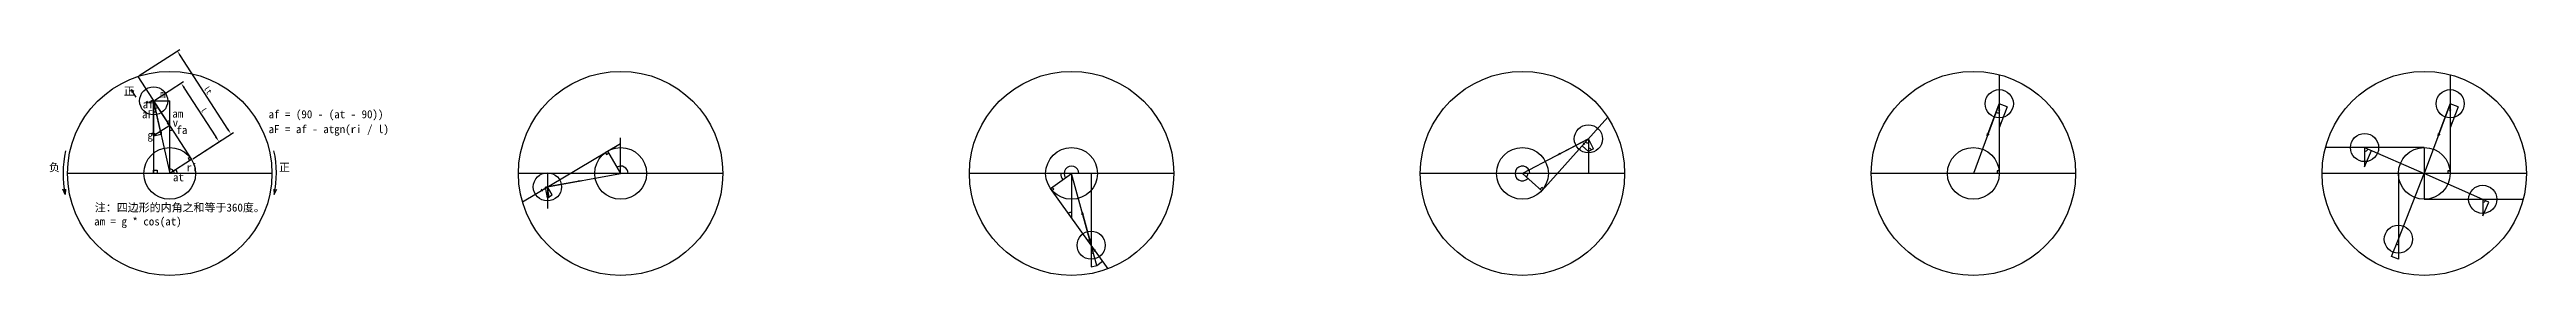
# Model space of a CAD drawing. Header units: millimetres. Extents: x -1072 to 1642, y -970 to -335.
# Drawn here: x 564 to 1642, y -516 to -417 of the extents above; entities that cross this region are included whole.
import ezdxf

# ---------------------------------------------------------------- set-up
doc = ezdxf.new("R2010")
doc.units = ezdxf.units.MM
for name, color, linetype in [('bz', 4, 'Continuous'), ('field', 6, 'Continuous'), ('fz', 2, 'Continuous'), ('sm', 3, 'Continuous'), ('wt', 1, 'Continuous')]:
    doc.layers.add(name, color=color, linetype=linetype)
doc.styles.get("Standard").update_dxf_attribs({"font": 'simfang.ttf'})
doc.dimstyles.new('ISO-25', dxfattribs={"dimtxt": 2.5, "dimasz": 2.5, "dimexe": 1.25, "dimexo": 0.625, "dimtad": 1, "dimtxsty": 'Standard', "dimcen": 2.5, "dimadec": 0, "dimazin": 0, "dimtfac": 1, "dimtmove": 0, "dimatfit": 3, "dimfxl": 1, "dimarcsym": 0})

msp = doc.modelspace()

# ---------------------------------------------------------------- texts
at = {"layer": 'field'}
for s, p in [('m', (611.903, -438.336)), ('am', (617.216, -446.898)), ('v', (617.363, -450.831))]:
    msp.add_text(s, height=3.5, dxfattribs=at).set_placement(p)
at = {"layer": 'sm'}
for s, p in [('正', (596.029, -437.11)), ('af', (604.308, -442.87)), ('aF', (603.999, -447.208)), ('fa', (618.983, -454.01)), ('g', (606.421, -456.264)), ('负', (563.534, -470.339)), ('at', (617.471, -474.634)), ('ri', (623.409, -470.339)), ('正', (663.614, -470.339))]:
    msp.add_text(s, height=3.5, dxfattribs=at).set_placement(p)
for s, p in [('af = (90 - (at - 90))', (659.094, -447.176)), ('aF = af - atgn(ri / l)', (659.094, -453.666)), ('注：四边形的内角之和等于360度。', (583.494, -487.83)), ('am = g * cos(at)', (583.187, -493.873))]:
    msp.add_text(s, height=3.5, rotation=360, dxfattribs=at).set_placement(p)

# ---------------------------------------------------------------- blocks, each defined once
blk = doc.blocks.new('*D7')
at = {"layer": 'Defpoints', "color": 0}
for p in [(609.1, -439.6), (637.5, -457.4), (625.6, -465.1)]:
    blk.add_point(p, dxfattribs=at)
at = {"layer": 'field', "color": 0, "lineweight": -2}
for p, q in [((609.6, -439.3), (622.1, -431.2)), ((622.4, -434), (636.2, -455.3)), ((626.1, -464.8), (638.6, -456.7))]:
    blk.add_line(p, q, dxfattribs=at)
at = {"layer": 'field', "color": 0}
for points in [[(622.8, -433.8), (622.1, -434.2), (621.1, -431.9)], [(635.8, -455.5), (636.5, -455.1), (637.5, -457.4)]]:
    blk.add_solid(points, dxfattribs=at)
at = {"layer": 'field', "color": 0, "insert": (630.9, -443.6), "char_height": 2.5, "attachment_point": 5, "rotation": 302.8357}
blk.add_mtext('{l}', dxfattribs=at)
blk = doc.blocks.new('*D8')
at = {"layer": 'Defpoints', "color": 0}
for p in [(619.4, -417.9), (602.2, -429), (625.6, -465.1)]:
    blk.add_point(p, dxfattribs=at)
at = {"layer": 'sm', "color": 0, "lineweight": -2}
for p, q in [((602.8, -428.6), (620.5, -417.2)), ((641.4, -451.9), (620.8, -420)), ((626.1, -464.8), (643.8, -453.4))]:
    blk.add_line(p, q, dxfattribs=at)
at = {"layer": 'sm', "color": 0}
for points in [[(621.1, -419.8), (620.4, -420.2), (619.4, -417.9)], [(641, -452.2), (641.7, -451.7), (642.7, -454)]]:
    blk.add_solid(points, dxfattribs=at)
at = {"layer": 'sm', "color": 0, "insert": (632.7, -434.9), "char_height": 2.5, "attachment_point": 5, "rotation": 302.8357}
blk.add_mtext('{lt}', dxfattribs=at)

# ---------------------------------------------------------------- dimensions: what is measured, and where the dimension line sits
at = {"layer": 'field'}
dim = msp.add_aligned_dim(p1=(609.098, -439.591), p2=(625.569, -465.115), distance=14.226, text='{l}', dimstyle='ISO-25', override={"dimlfac": 1, "dimtolj": 0}, dxfattribs=at)
dim.commit()
dim.dimension.update_dxf_attribs({"geometry": '*D7', "text_midpoint": (630.862, -443.622)})
at = {"layer": 'sm'}
dim = msp.add_aligned_dim(p1=(625.569, -465.115), p2=(602.245, -428.971), distance=-20.437, text='{lt}', dimstyle='ISO-25', override={"dimlfac": 1, "dimtolj": 0}, dxfattribs=at)
dim.commit()
dim.dimension.update_dxf_attribs({"geometry": '*D8', "text_midpoint": (632.654, -434.945)})

# ---------------------------------------------------------------- linework, layer by layer
at = {"layer": 'bz'}
for p, q in [((605.871, -440.305), (609.098, -439.591)), ((606.489, -439.848), (605.871, -440.305)), ((605.871, -440.305), (606.683, -440.402)), ((616.068, -450.391), (609.098, -439.591)), ((609.098, -454.889), (609.098, -439.591)), ((612.325, -454.175), (609.098, -439.591)), ((1407.008, -454.854), (1412.205, -440.85)), ((1412.205, -444.155), (1412.205, -440.85)), ((1603.216, -454.854), (1608.413, -440.85)), ((1608.413, -444.155), (1608.413, -440.85)), ((616.068, -450.391), (609.098, -454.889)), ((616.068, -450.391), (615, -449.52)), ((616.068, -450.391), (615.821, -449.036)), ((1411.892, -443.453), (1412.205, -444.155)), ((1412.205, -444.155), (1412.475, -443.384)), ((1608.1, -443.453), (1608.413, -444.155)), ((1608.413, -444.155), (1608.683, -443.384)), ((609.098, -454.889), (608.621, -453.596)), ((609.098, -454.889), (609.575, -453.596)), ((609.098, -454.889), (612.325, -454.175)), ((612.325, -454.175), (611.883, -453.252)), ((612.4, -453.054), (612.325, -454.175)), ((1220.181, -463.099), (1233.401, -456.147)), ((1220.181, -463.099), (1220.955, -462.43)), ((1221.282, -462.877), (1220.181, -463.099)), ((1231.194, -458.607), (1233.401, -456.147)), ((1231.43, -457.875), (1231.194, -458.607)), ((1231.194, -458.607), (1231.91, -458.213)), ((1407.008, -454.854), (1407.138, -453.839)), ((1407.679, -453.953), (1407.008, -454.854)), ((1603.216, -454.854), (1603.346, -453.839)), ((1603.888, -453.953), (1603.216, -454.854)), ((570.594, -480.387), (569.529, -478.096)), ((570.749, -478.07), (570.594, -480.387)), ((661.445, -478.07), (661.601, -480.387)), ((661.601, -480.387), (662.665, -478.096)), ((777.595, -478.756), (780.435, -477.067)), ((778.039, -478.129), (777.595, -478.756)), ((777.595, -478.756), (778.396, -478.594)), ((795.127, -474.375), (779.597, -477.221)), ((794.01, -474.258), (795.127, -474.375)), ((795.127, -474.375), (794.189, -474.782)), ((1013.088, -489.2), (1013.11, -488.077)), ((1013.11, -488.077), (1017.04, -502.487)), ((1013.11, -488.077), (1013.595, -488.977)), ((1018.964, -505.173), (1017.04, -502.487)), ((1018.301, -504.784), (1018.964, -505.173)), ((1018.964, -505.173), (1018.735, -504.389))]:
    msp.add_line(p, q, dxfattribs=at)
for points in [[(805.604, -462.097), (806.091, -462.916), (807.03, -462.358)], [(624.977, -464.196), (624.176, -464.713), (624.768, -465.631)], [(1412.205, -470.134), (1411.251, -470.134), (1411.251, -471.227)], [(1608.413, -470.134), (1607.46, -470.134), (1607.46, -471.227)], [(999.986, -478.681), (1000.761, -478.125), (1000.125, -477.237)], [(1213.843, -477.943), (1213.134, -477.306), (1212.404, -478.12)]]:
    msp.add_lwpolyline(points, dxfattribs=at)
msp.add_lwpolyline([(609.098, -471.227), (609.098, -469.815), (610.572, -469.815), (610.572, -471.227)], close=True, dxfattribs=at)
for centre, radius, start, end in [((609.098, -439.591), 3.387, 270, 302.835746), ((609.098, -439.591), 4.791, 270, 282.475313), ((616.068, -450.391), 2.09, 89.186596, 122.835746), ((616.068, -450.391), 2.09, 270.813404, 302.835746), ((1412.205, -440.85), 3.992, 249.639567, 270), ((1412.205, -451.42), 2.149, 69.639567, 90), ((1608.413, -451.42), 2.149, 69.639567, 90), ((616.097, -471.227), 46.416, 167.793688, 191.381402), ((616.097, -471.227), 46.416, 348.618598, 12.206312), ((1233.401, -456.147), 1.827, 228.097397, 270), ((1233.401, -461.703), 1.504, 27.736963, 90), ((1571.154, -459.954), 1.609, 270, 336.547839), ((616.097, -471.227), 1.954, 0, 102.475313), ((616.097, -471.227), 3.218, 0, 32.835746), ((812.306, -471.227), 3.218, 0, 120.743786), ((1008.514, -471.227), 4.703, 180, 215.615658), ((1008.514, -471.227), 3.218, 360, 215.615658), ((1204.723, -471.227), 3.218, 360, 318.097397), ((1204.723, -471.227), 2.345, 318.097397, 360), ((780.435, -477.067), 0.574, 190.383352, 210.743786), ((780.435, -477.067), 0.366, 190.383352, 270), ((780.435, -477.067), 0.986, 270, 300.743786), ((1622.585, -482.5), 1.321, 270, 336.104951), ((1008.514, -490.585), 2.443, 90, 125.615658), ((1017.04, -502.487), 2.459, 90, 125.615658), ((1017.04, -502.487), 2.121, 270, 305.615658), ((1017.04, -502.487), 3.427, 270, 285.255225), ((1585.867, -499.862), 2.32, 248.51131, 270)]:
    msp.add_arc(centre, radius, start, end, dxfattribs=at)
at = {"layer": 'fz'}
for p, q in [((609.098, -439.591), (616.097, -471.227)), ((609.098, -439.591), (609.098, -471.227)), ((609.098, -439.591), (616.097, -439.591)), ((616.097, -471.227), (616.097, -439.591)), ((1412.205, -440.85), (1400.932, -471.227)), ((1415.652, -442.13), (1412.205, -440.85)), ((1608.413, -440.85), (1597.14, -471.227)), ((1611.861, -442.13), (1608.413, -440.85)), ((1415.652, -442.13), (1412.205, -451.42)), ((1611.861, -442.13), (1608.413, -451.42)), ((806.543, -461.538), (812.306, -471.227)), ((812.306, -471.227), (812.306, -455.762)), ((1233.401, -456.147), (1204.723, -471.227)), ((1233.401, -461.703), (1230.639, -459.225)), ((1233.401, -456.147), (1233.401, -471.227)), ((1235.69, -460.5), (1233.401, -456.147)), ((1235.69, -460.5), (1233.401, -461.703)), ((1571.154, -459.954), (1597.14, -471.227)), ((1571.154, -459.954), (1571.154, -468.298)), ((1571.154, -468.298), (1574.201, -461.276)), ((1597.14, -459.954), (1597.14, -471.227)), ((660.566, -471.227), (571.629, -471.227)), ((625.569, -465.115), (616.097, -471.227)), ((856.774, -471.227), (767.837, -471.227)), ((780.435, -477.067), (812.306, -471.227)), ((780.435, -471.227), (780.435, -486.524)), ((1052.983, -471.227), (964.046, -471.227)), ((999.35, -477.792), (1008.514, -471.227)), ((1017.04, -502.487), (1008.514, -471.227)), ((1008.514, -471.227), (1008.514, -490.585)), ((1017.04, -471.227), (1017.04, -511.953)), ((1249.191, -471.227), (1160.254, -471.227)), ((1213.113, -478.756), (1204.723, -471.227)), ((1445.4, -471.227), (1356.463, -471.227)), ((1412.205, -471.227), (1400.932, -471.227)), ((1641.609, -471.227), (1552.672, -471.227)), ((1585.867, -471.227), (1585.867, -508.606)), ((1585.867, -499.862), (1597.14, -471.227)), ((1608.413, -471.227), (1597.14, -471.227)), ((1597.14, -471.227), (1597.14, -482.5)), ((1625.223, -483.669), (1597.14, -471.227)), ((780.435, -481.796), (779.597, -477.221)), ((782.513, -480.56), (780.435, -477.067)), ((781.274, -481.642), (780.435, -477.067)), ((780.435, -481.796), (782.513, -480.56)), ((781.274, -481.642), (780.435, -481.796)), ((1597.14, -482.5), (1640.156, -482.5)), ((1622.585, -482.5), (1622.585, -489.624)), ((1622.585, -489.624), (1625.223, -483.669)), ((1019.443, -511.298), (1017.04, -502.487)), ((1582.887, -507.432), (1585.867, -499.862)), ((1017.04, -511.953), (1019.443, -511.298)), ((1019.443, -511.298), (1022.026, -509.447)), ((1585.867, -508.606), (1582.887, -507.432))]:
    msp.add_line(p, q, dxfattribs=at)
at = {"layer": 'sm'}
for p, q in [((601.491, -437.934), (599.374, -434.653)), ((599.374, -434.653), (600.507, -435.435)), ((599.374, -434.653), (599.727, -435.984))]:
    msp.add_line(p, q, dxfattribs=at)
at = {"layer": 'wt'}
for p, q in [((602.245, -428.971), (625.569, -465.115)), ((1412.205, -428.211), (1412.205, -471.227)), ((1608.413, -428.211), (1608.413, -471.227)), ((1241.842, -446.74), (1213.113, -478.756)), ((769.572, -483.528), (812.306, -458.111)), ((1597.14, -459.954), (1554.124, -459.954)), ((1024.4, -512.761), (999.35, -477.792))]:
    msp.add_line(p, q, dxfattribs=at)
for centre, radius in [((616.097, -471.227), 44.469), ((812.306, -471.227), 44.469), ((1008.514, -471.227), 44.469), ((1204.723, -471.227), 44.469), ((1400.932, -471.227), 44.469), ((1597.14, -471.227), 44.469), ((609.098, -439.591), 6.134), ((1412.205, -440.85), 6.134), ((1608.413, -440.85), 6.134), ((1233.401, -456.147), 6.134), ((616.097, -471.227), 11.273), ((812.306, -471.227), 11.273), ((1008.514, -471.227), 11.273), ((1204.723, -471.227), 11.273), ((1400.932, -471.227), 11.273), ((1571.154, -459.954), 6.134), ((1597.14, -471.227), 11.273), ((780.435, -477.067), 6.134), ((1622.585, -482.5), 6.134), ((1585.867, -499.862), 6.134), ((1017.04, -502.487), 6.134)]:
    msp.add_circle(centre, radius, dxfattribs=at)

msp.set_redraw_order([(e.dxf.handle, doc.entitydb.next_handle()) for e in msp.query("TEXT MTEXT ATTDEF DIMENSION ARC_DIMENSION")])  # texts and dimensions are drawn at this point

doc.saveas('drawing.dxf')
